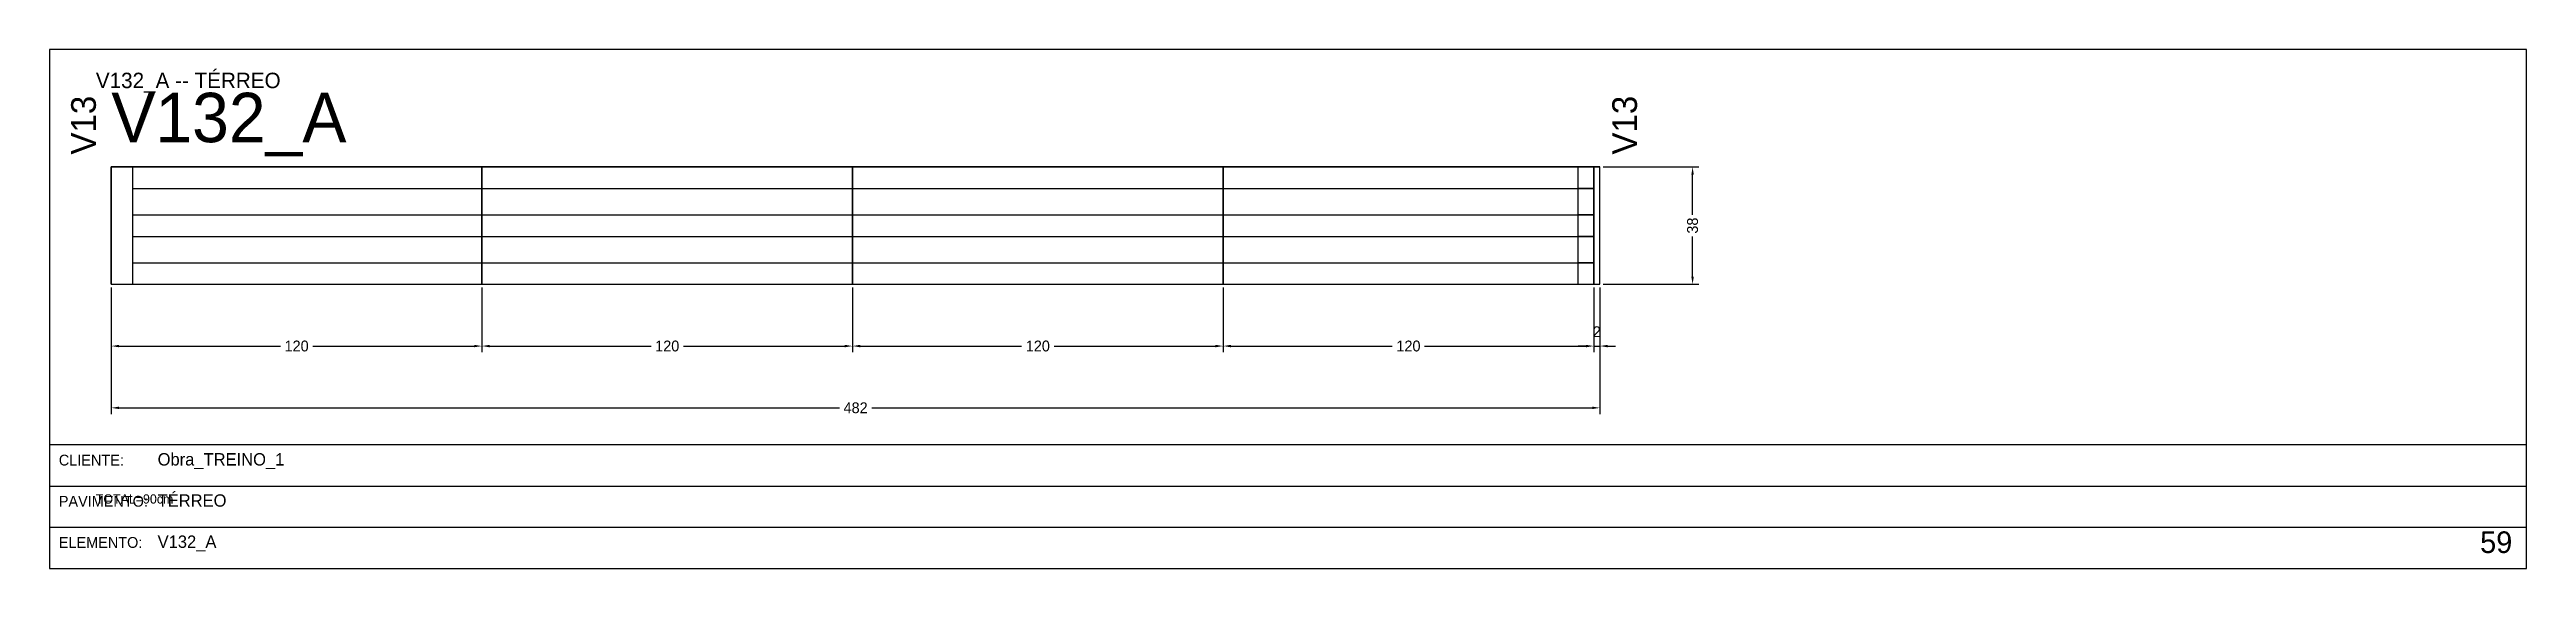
# Model space of a CAD drawing. Header units: metres. Extents: x 0 to 3268, y -4496 to 124.
# Drawn here: x 1644 to 2446, y -3986 to -3818 of the extents above; entities that cross this region are included whole.
import ezdxf

# ---------------------------------------------------------------- set-up
doc = ezdxf.new("R2010")
doc.units = ezdxf.units.M
for name, color, linetype in [('5', 5, 'Continuous'), ('BORDA_CELULA', 9, 'Continuous'), ('CARIMBO', 9, 'Continuous'), ('COTA', 241, 'Continuous'), ('NOMENCLATURA', 7, 'Continuous'), ('Painéis', 200, 'Continuous'), ('SARR_2.2x7', 40, 'Continuous')]:
    doc.layers.add(name, color=color, linetype=linetype)
doc.dimstyles.new('COTA', dxfattribs={"dimtxt": 3.5, "dimasz": 2.5, "dimexe": 2, "dimexo": 1, "dimgap": 0.9, "dimtad": 1, "dimdec": 0, "dimrnd": 1, "dimcen": 2.5, "dimclrd": 4, "dimclre": 4, "dimclrt": 4, "dimazin": 3, "dimtfac": 1, "dimtmove": 0, "dimatfit": 3})

msp = doc.modelspace()

# ---------------------------------------------------------------- texts
at = {"layer": '5'}
for p in [(1659, -3852), (2158, -3852)]:
    msp.add_text('V13', height=8, rotation=90, dxfattribs=at).set_placement(p)
at = {"layer": 'CARIMBO', "color": 9}
for s, p in [('CLIENTE:', (1647, -3952.67)), ('PAVIMENTO:', (1647, -3966)), ('ELEMENTO:', (1647, -3979.33))]:
    msp.add_text(s, height=3.5, dxfattribs=at).set_placement(p)
at = {"layer": 'CARIMBO', "color": 2}
for s, p in [('Obra_TREINO_1', (1679, -3952.67)), ('TÉRREO', (1679, -3966)), ('V132_A', (1679, -3979.33))]:
    msp.add_text(s, height=4, dxfattribs=at).set_placement(p)
at = {"layer": 'CARIMBO', "color": 3}
msp.add_text('59', height=7, dxfattribs=at).set_placement((2431, -3981))
at = {"layer": 'COTA'}
msp.add_text('TOTAL=90cm', height=3, dxfattribs=at).set_placement((1659, -3965))
at = {"layer": 'NOMENCLATURA'}
for s, height, p in [('V132_A -- TÉRREO', 5, (1659, -3830.5)), ('V132_A', 16, (1664, -3848))]:
    msp.add_text(s, height=height, dxfattribs=at).set_placement(p)

# ---------------------------------------------------------------- blocks, each defined once
blk = doc.blocks.new('_CLOSEDFILLED')
at = {"color": 0, "linetype": 'BYBLOCK'}
blk.add_solid([(-1, 0.16), (0, 0), (-1, -0.16)], dxfattribs=at)
blk = doc.blocks.new('*D535')
at = {"color": 4}
for p, q in [((1664, -3895), (1664, -3916)), ((1784, -3895), (1784, -3916)), ((1666.5, -3914), (1718.75, -3914)), ((1729.25, -3914), (1781.5, -3914))]:
    blk.add_line(p, q, dxfattribs=at)
at = {"layer": 'Defpoints'}
for p in [(1664, -3894), (1784, -3894), (1664, -3914)]:
    blk.add_point(p, dxfattribs=at)
at = {"layer": 'COTA', "color": 4, "xscale": 2.5, "yscale": 2.5, "rotation": 180}
blk.add_blockref('_CLOSEDFILLED', (1664, -3914), dxfattribs=at)
at = {"layer": 'COTA', "color": 4, "xscale": 2.5, "yscale": 2.5}
blk.add_blockref('_CLOSEDFILLED', (1784, -3914), dxfattribs=at)
at = {"layer": 'COTA', "color": 4, "insert": (1724, -3914), "char_height": 3.5, "attachment_point": 5}
blk.add_mtext('120', dxfattribs=at)
blk = doc.blocks.new('*D536')
at = {"color": 4}
for p, q in [((1784, -3895), (1784, -3916)), ((1904, -3895), (1904, -3916)), ((1786.5, -3914), (1838.75, -3914)), ((1849.25, -3914), (1901.5, -3914))]:
    blk.add_line(p, q, dxfattribs=at)
at = {"layer": 'Defpoints'}
for p in [(1784, -3894), (1904, -3894), (1784, -3914)]:
    blk.add_point(p, dxfattribs=at)
at = {"layer": 'COTA', "color": 4, "xscale": 2.5, "yscale": 2.5, "rotation": 180}
blk.add_blockref('_CLOSEDFILLED', (1784, -3914), dxfattribs=at)
at = {"layer": 'COTA', "color": 4, "xscale": 2.5, "yscale": 2.5}
blk.add_blockref('_CLOSEDFILLED', (1904, -3914), dxfattribs=at)
at = {"layer": 'COTA', "color": 4, "insert": (1844, -3914), "char_height": 3.5, "attachment_point": 5}
blk.add_mtext('120', dxfattribs=at)
blk = doc.blocks.new('*D537')
at = {"color": 4}
for p, q in [((1904, -3895), (1904, -3916)), ((2024, -3895), (2024, -3916)), ((1906.5, -3914), (1958.75, -3914)), ((1969.25, -3914), (2021.5, -3914))]:
    blk.add_line(p, q, dxfattribs=at)
at = {"layer": 'Defpoints'}
for p in [(1904, -3894), (2024, -3894), (1904, -3914)]:
    blk.add_point(p, dxfattribs=at)
at = {"layer": 'COTA', "color": 4, "xscale": 2.5, "yscale": 2.5, "rotation": 180}
blk.add_blockref('_CLOSEDFILLED', (1904, -3914), dxfattribs=at)
at = {"layer": 'COTA', "color": 4, "xscale": 2.5, "yscale": 2.5}
blk.add_blockref('_CLOSEDFILLED', (2024, -3914), dxfattribs=at)
at = {"layer": 'COTA', "color": 4, "insert": (1964, -3914), "char_height": 3.5, "attachment_point": 5}
blk.add_mtext('120', dxfattribs=at)
blk = doc.blocks.new('*D538')
at = {"color": 4}
for p, q in [((2024, -3895), (2024, -3916)), ((2144, -3895), (2144, -3916)), ((2026.5, -3914), (2078.75, -3914)), ((2089.25, -3914), (2141.5, -3914))]:
    blk.add_line(p, q, dxfattribs=at)
at = {"layer": 'Defpoints'}
for p in [(2024, -3894), (2144, -3894), (2024, -3914)]:
    blk.add_point(p, dxfattribs=at)
at = {"layer": 'COTA', "color": 4, "xscale": 2.5, "yscale": 2.5, "rotation": 180}
blk.add_blockref('_CLOSEDFILLED', (2024, -3914), dxfattribs=at)
at = {"layer": 'COTA', "color": 4, "xscale": 2.5, "yscale": 2.5}
blk.add_blockref('_CLOSEDFILLED', (2144, -3914), dxfattribs=at)
at = {"layer": 'COTA', "color": 4, "insert": (2084, -3914), "char_height": 3.5, "attachment_point": 5}
blk.add_mtext('120', dxfattribs=at)
blk = doc.blocks.new('*D540')
at = {"color": 4}
for p, q in [((1664, -3895), (1664, -3936)), ((2146, -3895), (2146, -3936)), ((1666.5, -3934), (1899.75, -3934)), ((1910.25, -3934), (2143.5, -3934))]:
    blk.add_line(p, q, dxfattribs=at)
at = {"layer": 'Defpoints'}
for p in [(1664, -3894), (2146, -3894), (1664, -3934)]:
    blk.add_point(p, dxfattribs=at)
at = {"layer": 'COTA', "color": 4, "xscale": 2.5, "yscale": 2.5, "rotation": 180}
blk.add_blockref('_CLOSEDFILLED', (1664, -3934), dxfattribs=at)
at = {"layer": 'COTA', "color": 4, "xscale": 2.5, "yscale": 2.5}
blk.add_blockref('_CLOSEDFILLED', (2146, -3934), dxfattribs=at)
at = {"layer": 'COTA', "color": 4, "insert": (1905, -3934), "char_height": 3.5, "attachment_point": 5}
blk.add_mtext('482', dxfattribs=at)
blk = doc.blocks.new('*D541')
at = {"color": 4}
for p, q in [((2147, -3856), (2178, -3856)), ((2176, -3871.5), (2176, -3858.5)), ((2176, -3891.5), (2176, -3878.5)), ((2147, -3894), (2178, -3894))]:
    blk.add_line(p, q, dxfattribs=at)
at = {"layer": 'Defpoints'}
for p in [(2146, -3856), (2146, -3894), (2176, -3894)]:
    blk.add_point(p, dxfattribs=at)
at = {"layer": 'COTA', "color": 4, "xscale": 2.5, "yscale": 2.5}
for p, rotation in [((2176, -3856), 90), ((2176, -3894), 270)]:
    blk.add_blockref('_CLOSEDFILLED', p, dxfattribs=dict(at, rotation=rotation))
at = {"layer": 'COTA', "color": 4, "insert": (2176, -3875), "char_height": 3.5, "attachment_point": 5, "rotation": 90}
blk.add_mtext('38', dxfattribs=at)
blk = doc.blocks.new('*D542')
at = {"color": 4}
for p, q in [((2147, -3856), (2178, -3856)), ((2176, -3871.5), (2176, -3858.5)), ((2176, -3891.5), (2176, -3878.5)), ((2147, -3894), (2178, -3894))]:
    blk.add_line(p, q, dxfattribs=at)
at = {"layer": 'Defpoints'}
for p in [(2146, -3856), (2146, -3894), (2176, -3894)]:
    blk.add_point(p, dxfattribs=at)
at = {"layer": 'COTA', "color": 4, "xscale": 2.5, "yscale": 2.5}
for p, rotation in [((2176, -3856), 90), ((2176, -3894), 270)]:
    blk.add_blockref('_CLOSEDFILLED', p, dxfattribs=dict(at, rotation=rotation))
at = {"layer": 'COTA', "color": 4, "insert": (2176, -3875), "char_height": 3.5, "attachment_point": 5, "rotation": 90}
blk.add_mtext('38', dxfattribs=at)
blk = doc.blocks.new('*D543')
at = {"color": 4}
for p, q in [((2147, -3856), (2178, -3856)), ((2176, -3871.5), (2176, -3858.5)), ((2176, -3891.5), (2176, -3878.5)), ((2147, -3894), (2178, -3894))]:
    blk.add_line(p, q, dxfattribs=at)
at = {"layer": 'Defpoints'}
for p in [(2146, -3856), (2146, -3894), (2176, -3894)]:
    blk.add_point(p, dxfattribs=at)
at = {"layer": 'COTA', "color": 4, "xscale": 2.5, "yscale": 2.5}
for p, rotation in [((2176, -3856), 90), ((2176, -3894), 270)]:
    blk.add_blockref('_CLOSEDFILLED', p, dxfattribs=dict(at, rotation=rotation))
at = {"layer": 'COTA', "color": 4, "insert": (2176, -3875), "char_height": 3.5, "attachment_point": 5, "rotation": 90}
blk.add_mtext('38', dxfattribs=at)
blk = doc.blocks.new('*D544')
at = {"color": 4}
for p, q in [((2147, -3856), (2178, -3856)), ((2176, -3871.5), (2176, -3858.5)), ((2176, -3891.5), (2176, -3878.5)), ((2147, -3894), (2178, -3894))]:
    blk.add_line(p, q, dxfattribs=at)
at = {"layer": 'Defpoints'}
for p in [(2146, -3856), (2146, -3894), (2176, -3894)]:
    blk.add_point(p, dxfattribs=at)
at = {"layer": 'COTA', "color": 4, "xscale": 2.5, "yscale": 2.5}
for p, rotation in [((2176, -3856), 90), ((2176, -3894), 270)]:
    blk.add_blockref('_CLOSEDFILLED', p, dxfattribs=dict(at, rotation=rotation))
at = {"layer": 'COTA', "color": 4, "insert": (2176, -3875), "char_height": 3.5, "attachment_point": 5, "rotation": 90}
blk.add_mtext('38', dxfattribs=at)
blk = doc.blocks.new('*D545')
at = {"color": 4}
for p, q in [((2147, -3856), (2178, -3856)), ((2176, -3871.5), (2176, -3858.5)), ((2176, -3891.5), (2176, -3878.5)), ((2147, -3894), (2178, -3894))]:
    blk.add_line(p, q, dxfattribs=at)
at = {"layer": 'Defpoints'}
for p in [(2146, -3856), (2146, -3894), (2176, -3894)]:
    blk.add_point(p, dxfattribs=at)
at = {"layer": 'COTA', "color": 4, "xscale": 2.5, "yscale": 2.5}
for p, rotation in [((2176, -3856), 90), ((2176, -3894), 270)]:
    blk.add_blockref('_CLOSEDFILLED', p, dxfattribs=dict(at, rotation=rotation))
at = {"layer": 'COTA', "color": 4, "insert": (2176, -3875), "char_height": 3.5, "attachment_point": 5, "rotation": 90}
blk.add_mtext('38', dxfattribs=at)

# ---------------------------------------------------------------- dimensions: what is measured, and where the dimension line sits
at = {"layer": 'COTA'}
for picture in ['*D541', '*D542', '*D543', '*D544', '*D545']:
    dim = msp.add_linear_dim(base=(2176, -3894), p1=(2146, -3894), p2=(2146, -3856), angle=90, dimstyle='COTA', dxfattribs=at)
    dim.commit()
    dim.dimension.update_dxf_attribs({"geometry": picture, "text_midpoint": (2176, -3875)})
for base, p1, p2, picture, middle in [((1664, -3914), (1664, -3894), (1784, -3894), '*D535', (1724, -3914)), ((1664, -3934), (1664, -3894), (2146, -3894), '*D540', (1905, -3934)), ((1784, -3914), (1784, -3894), (1904, -3894), '*D536', (1844, -3914)), ((1904, -3914), (1904, -3894), (2024, -3894), '*D537', (1964, -3914)), ((2024, -3914), (2024, -3894), (2144, -3894), '*D538', (2084, -3914))]:
    dim = msp.add_linear_dim(base=base, p1=p1, p2=p2, dimstyle='COTA', dxfattribs=at)
    dim.commit()
    dim.dimension.update_dxf_attribs({"geometry": picture, "text_midpoint": middle})
msp.add_linear_dim(base=(2144, -3914), p1=(2144, -3894), p2=(2146, -3894), dimstyle='COTA', dxfattribs=at).render()

# ---------------------------------------------------------------- linework, layer by layer
at = {"layer": 'BORDA_CELULA'}
for points in [[(1644, -3986), (2446, -3986), (2446, -3818), (1644, -3818)], [(1644, -3986), (2446, -3986), (2446, -3946), (1644, -3946)]]:
    msp.add_lwpolyline(points, close=True, dxfattribs=at)
at = {"layer": 'CARIMBO'}
for p, q in [((1644, -3959.33), (2446, -3959.33)), ((1644, -3972.67), (2446, -3972.67)), ((1644, -3986), (2446, -3986))]:
    msp.add_line(p, q, dxfattribs=at)
at = {"layer": 'Painéis'}
for points in [[(1664, -3894), (1664, -3856)], [(1664, -3856), (1784, -3856)], [(1664, -3894), (1784, -3894), (1784, -3856), (1664, -3856), (1664, -3894)], [(1784, -3894), (1784, -3856)], [(1784, -3856), (1904, -3856)], [(1784, -3894), (1904, -3894), (1904, -3856), (1784, -3856), (1784, -3894)], [(1904, -3894), (1904, -3856)], [(1904, -3856), (2024, -3856)], [(1904, -3894), (2024, -3894), (2024, -3856), (1904, -3856), (1904, -3894)], [(2024, -3894), (2024, -3856)], [(2024, -3856), (2144, -3856)], [(2024, -3894), (2144, -3894), (2144, -3856), (2024, -3856), (2024, -3894)], [(2144, -3894), (2144, -3856)], [(2144, -3856), (2146, -3856)], [(2144, -3894), (2146, -3894), (2146, -3856), (2144, -3856), (2144, -3894)], [(2146, -3894), (2146, -3856)], [(1664, -3894), (1784, -3894)], [(1784, -3894), (1904, -3894)], [(1904, -3894), (2024, -3894)], [(2024, -3894), (2144, -3894)], [(2144, -3894), (2146, -3894)]]:
    msp.add_lwpolyline(points, dxfattribs=at)
at = {"layer": 'SARR_2.2x7'}
for points in [[(1671, -3894), (1671, -3856)], [(2139, -3894), (2139, -3856)], [(1671, -3863), (1784, -3863)], [(1784, -3863), (1904, -3863)], [(1904, -3863), (2024, -3863)], [(2024, -3863), (2144, -3863)], [(2144, -3863), (2139, -3863)], [(1671, -3871.5), (1784, -3871.5)], [(1784, -3871.5), (1904, -3871.5)], [(1904, -3871.5), (2024, -3871.5)], [(2024, -3871.5), (2144, -3871.5)], [(2144, -3871.5), (2139, -3871.5)], [(1671, -3878.5), (1784, -3878.5)], [(1784, -3878.5), (1904, -3878.5)], [(1904, -3878.5), (2024, -3878.5)], [(2024, -3878.5), (2144, -3878.5)], [(2144, -3878.5), (2139, -3878.5)], [(1671, -3887), (1784, -3887)], [(1784, -3887), (1904, -3887)], [(1904, -3887), (2024, -3887)], [(2024, -3887), (2144, -3887)], [(2144, -3887), (2139, -3887)]]:
    msp.add_lwpolyline(points, dxfattribs=at)

msp.set_redraw_order([(e.dxf.handle, doc.entitydb.next_handle()) for e in msp.query("TEXT MTEXT ATTDEF DIMENSION ARC_DIMENSION")])  # texts and dimensions are drawn at this point

doc.saveas('drawing.dxf')
